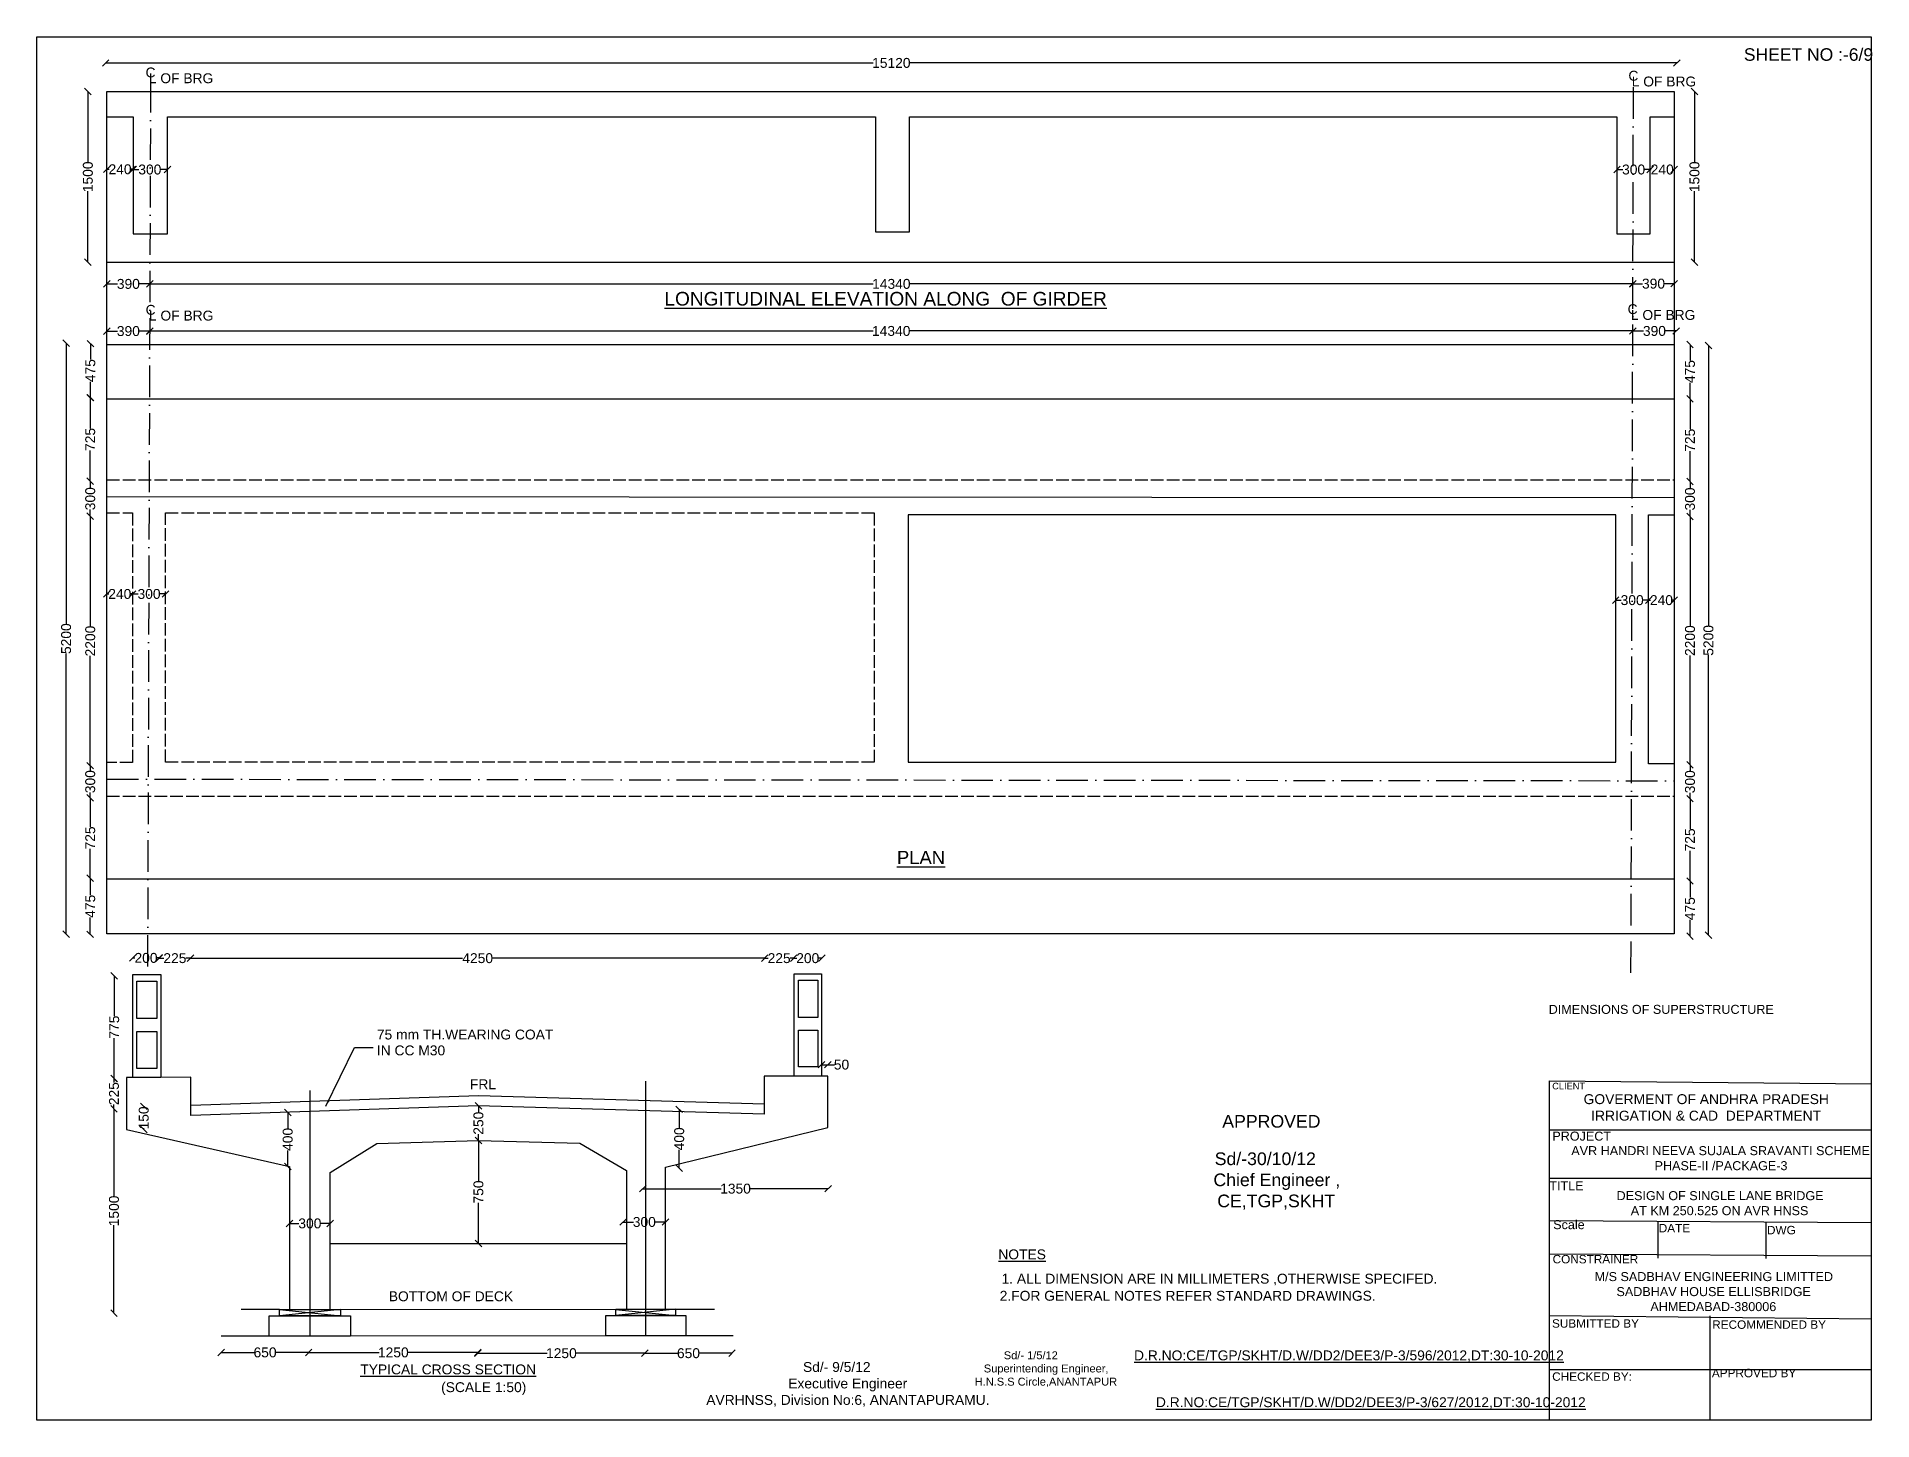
# Model space of a CAD drawing. Header units: millimetres. Extents: x 5124 to 10794325, y 2311 to 28379999.
# Drawn here: x 10780400 to 10794325, y 28369499 to 28379999 of the extents above; entities outside this region: 1.
import ezdxf

# ---------------------------------------------------------------- set-up
doc = ezdxf.new("R2010")
doc.units = ezdxf.units.MM
doc.header["$MEASUREMENT"] = 0
doc.linetypes.add('ACAD_ISO02W100', pattern=[15, 12, -3])
doc.linetypes.add('ACAD_ISO10W100', pattern=[18, 12, -3, 0, -3])
for name, color, linetype in [('DIMENSION', 7, 'Continuous'), ('DRAWING', 50, 'Continuous'), ('TEXT', 1, 'Continuous'), ('text1', 7, 'Continuous')]:
    doc.layers.add(name, color=color, linetype=linetype)
doc.styles.get("Standard").update_dxf_attribs({"font": 'arial.ttf', "height": 75})
doc.dimstyles.get("Standard").update_dxf_attribs({"dimtxt": 100, "dimasz": 50, "dimexe": 0.18, "dimexo": 0.0625, "dimgap": 0.09, "dimtad": 0, "dimdec": 0, "dimzin": 0, "dimdsep": 46, "dimtxsty": 'Standard', "dimblk": 'OBLIQUE', "dimcen": 0.09, "dimse1": 1, "dimse2": 1, "dimadec": 0, "dimazin": 0, "dimtfac": 1, "dimtdec": 0, "dimtofl": 0, "dimtmove": 0, "dimatfit": 3, "dimfxl": 1, "dimtolj": 1, "dimtzin": 0, "dimarcsym": 0})

msp = doc.modelspace()

# ---------------------------------------------------------------- texts
at = {"layer": 'TEXT', "color": 0}
for s, height, p in [('SHEET NO :-6/9', 95, (10793350.2, 28379816.6)), ('C', 75, (10781225.4, 28379690.3)), ('L OF BRG', 75, (10781250.4, 28379646.5)), ('C', 75, (10792474.7, 28379665.6)), ('L OF BRG', 75, (10792499.7, 28379621.8)), ('%%ULONGITUDINAL ELEVATION ALONG  OF GIRDER', 103.692, (10785161.7, 28377958.9)), ('C', 75, (10781226, 28377889)), ('L OF BRG', 75, (10781251.1, 28377845.2)), ('C', 75, (10792468.5, 28377894.2)), ('L OF BRG', 75, (10792493.6, 28377850.4)), ('%%UPLAN', 100, (10786925.6, 28373720.6)), ('DIMENSIONS OF SUPERSTRUCTURE ', 68.339, (10791869.8, 28372583.6)), ('75 mm TH.WEARING COAT', 75, (10782980.3, 28372389.3)), ('IN CC M30', 75, (10782980.3, 28372268.8)), ('FRL', 75, (10783686.3, 28372012)), ('CLIENT ', 50.15, (10791896.5, 28372010.6)), ('APPROVED', 96, (10789393.5, 28371720.1)), ('PROJECT', 68.34, (10791897.5, 28371621.7)), ('TITLE  ', 68.34, (10791874.8, 28371245.2)), ('Scale ', 68.34, (10791904, 28370949.8)), (' DATE', 63.9, (10792679.9, 28370925.6)), (' DWG ', 63.9, (10793501.1, 28370910.6)), ('%%UNOTES', 75, (10787694.8, 28370721)), (' CONSTRAINER', 63.9, (10791874.8, 28370690.1)), ('1. ALL DIMENSION ARE IN MILLIMETERS ,OTHERWISE SPECIFED.', 75, (10787718.9, 28370536.5)), ('BOTTOM OF DECK ', 75, (10783070.7, 28370402.8)), ('2.FOR GENERAL NOTES REFER STANDARD DRAWINGS.', 75, (10787705.2, 28370406.6)), ('SUBMITTED BY', 63.9, (10791894.9, 28370202.1)), ('RECOMMENDED BY ', 63.9, (10793110.6, 28370193.5)), ('%%UTYPICAL CROSS SECTION', 75, (10782854.7, 28369848)), ('CHECKED BY:', 63.9, (10791896.3, 28369799.1)), ('APPROVED BY ', 63.9, (10793107.8, 28369825.8)), ('(SCALE 1:50)', 75, (10783467.7, 28369713.1)), ('D.L.R.B @ KM 134.402-1', 230, (308082.8, 114156.4))]:
    msp.add_text(s, height=height, dxfattribs=at).set_placement(p)
at = {"layer": 'TEXT', "color": 0, "attachment_point": 1}
for s, insert, char_height, width in [('\\pi105.49;GOVERMENT OF ANDHRA PRADESH \\P\\pi162.79;IRRIGATION & CAD  DEPARTMENT ', (10792029.3, 28371974), 75.173, 2058.264), ('^I  Sd/-30/10/12 \\P\\pi448.99;Chief Engineer ,                          \\P\\pi478.13;CE,TGP,SKHT', (10788877.5, 28371532.1), 96, 1841.091), ('\\pi15.896;AVR HANDRI NEEVA SUJALA SRAVANTI SCHEME  \\P\\pi647.8;PHASE-II /PACKAGE-3', (10792025.5, 28371579.7), 68.339, 2291.93), ('\\pi19.509;DESIGN OF SINGLE LANE BRIDGE  \\P\\pi127.08;AT KM 250.525 ON AVR HNSS', (10792365.3, 28371238.2), 68.339, 1596.836), ('\\pi6.0834;M/S SADBHAV ENGINEERING LIMITTED \\P\\pi171.69;SADBHAV HOUSE ELLISBRIDGE  \\P\\pi429.08;AHMEDABAD-380006', (10792212.2, 28370624), 68.339, 1808.893), ('^I  Sd/- 1/5/12 \\P\\pi135;Superintending Engineer, \\P\\pi66.039;H.N.S.S Circle,ANANTAPUR', (10787449.5, 28370022.5), 60, 1204.793), ('^I^I^I\\P^I^I     Sd/- 9/5/12 \\P\\pi633.61;Executive Engineer  \\P\\pi11.948;AVRHNSS, Division No:6, ANANTAPURAMU.', (10785467.4, 28370066.3), 75, 2163.136)]:
    msp.add_mtext(s, dxfattribs=dict(at, insert=insert, char_height=char_height, width=width))
at = {"layer": 'text1', "color": 0}
for s, p in [('%%UD.R.NO:CE/TGP/SKHT/D.W/DD2/DEE3/P-3/596/2012,DT:30-10-2012', (10788724.2, 28369954.5)), ('%%UD.R.NO:CE/TGP/SKHT/D.W/DD2/DEE3/P-3/627/2012,DT:30-10-2012', (10788890.1, 28369599))]:
    msp.add_text(s, height=75, dxfattribs=at).set_placement(p)

# ---------------------------------------------------------------- blocks, each defined once
blk = doc.blocks.new('_Oblique')
at = {"color": 0, "linetype": 'ByBlock', "lineweight": -2}
blk.add_line((-0.5, -0.5), (0.5, 0.5), dxfattribs=at)
blk = doc.blocks.new('*D4')
at = {"layer": 'Defpoints', "color": 0, "transparency": 16777216}
for p in [(10780923, 28379788), (10792842, 28379800), (10792842, 28379774)]:
    blk.add_point(p, dxfattribs=at)
at = {"layer": 'DIMENSION', "color": 0, "lineweight": -2, "transparency": 16777216}
for p, q in [((10780923, 28379800), (10786745, 28379800)), ((10792842, 28379800), (10787020, 28379800))]:
    blk.add_line(p, q, dxfattribs=at)
at = {"layer": 'DIMENSION', "color": 0, "lineweight": -2, "transparency": 16777216, "xscale": 50, "yscale": 50, "zscale": 50, "rotation": 180}
blk.add_blockref('_Oblique', (10780923, 28379800), dxfattribs=at)
at = {"layer": 'DIMENSION', "color": 0, "lineweight": -2, "transparency": 16777216, "xscale": 50, "yscale": 50, "zscale": 50}
blk.add_blockref('_Oblique', (10792842, 28379800), dxfattribs=at)
at = {"layer": 'DIMENSION', "color": 0, "transparency": 16777216, "insert": (10786883, 28379800), "char_height": 75, "attachment_point": 5}
blk.add_mtext('\\A1;15120', dxfattribs=at)
blk = doc.blocks.new('*D5')
at = {"layer": 'Defpoints', "color": 0, "transparency": 16777216}
for p in [(10792822, 28379583), (10792976, 28379583), (10792822, 28378288)]:
    blk.add_point(p, dxfattribs=at)
at = {"layer": 'DIMENSION', "color": 0, "lineweight": -2, "transparency": 16777216}
for p, q in [((10792976, 28379583), (10792976, 28379044)), ((10792976, 28378288), (10792976, 28378827))]:
    blk.add_line(p, q, dxfattribs=at)
at = {"layer": 'DIMENSION', "color": 0, "lineweight": -2, "transparency": 16777216, "xscale": 50, "yscale": 50, "zscale": 50}
for p, rotation in [((10792976, 28379583), 90), ((10792976, 28378288), 270)]:
    blk.add_blockref('_Oblique', p, dxfattribs=dict(at, rotation=rotation))
at = {"layer": 'DIMENSION', "color": 0, "transparency": 16777216, "insert": (10792976, 28378936), "char_height": 75, "attachment_point": 5, "rotation": 90}
blk.add_mtext('\\A1;1500', dxfattribs=at)
blk = doc.blocks.new('*D6')
at = {"layer": 'Defpoints', "color": 0, "transparency": 16777216}
for p in [(10792509, 28378125), (10792509, 28378125), (10792822, 28378124)]:
    blk.add_point(p, dxfattribs=at)
at = {"layer": 'DIMENSION', "color": 0, "lineweight": -2, "transparency": 16777216}
for p, q in [((10792509, 28378125), (10792582, 28378125)), ((10792822, 28378125), (10792748, 28378125))]:
    blk.add_line(p, q, dxfattribs=at)
at = {"layer": 'DIMENSION', "color": 0, "lineweight": -2, "transparency": 16777216, "xscale": 50, "yscale": 50, "zscale": 50, "rotation": 180}
blk.add_blockref('_Oblique', (10792509, 28378125), dxfattribs=at)
at = {"layer": 'DIMENSION', "color": 0, "lineweight": -2, "transparency": 16777216, "xscale": 50, "yscale": 50, "zscale": 50}
blk.add_blockref('_Oblique', (10792822, 28378125), dxfattribs=at)
at = {"layer": 'DIMENSION', "color": 0, "transparency": 16777216, "insert": (10792665, 28378125), "char_height": 75, "attachment_point": 5}
blk.add_mtext('\\A1;390', dxfattribs=at)
blk = doc.blocks.new('*D7')
at = {"layer": 'Defpoints', "color": 0, "transparency": 16777216}
for p in [(10792388, 28378991), (10792388, 28378991), (10792639, 28378991)]:
    blk.add_point(p, dxfattribs=at)
at = {"layer": 'DIMENSION', "color": 0, "lineweight": -2, "transparency": 16777216}
for p, q in [((10792388, 28378991), (10792431, 28378991)), ((10792639, 28378991), (10792596, 28378991))]:
    blk.add_line(p, q, dxfattribs=at)
at = {"layer": 'DIMENSION', "color": 0, "lineweight": -2, "transparency": 16777216, "xscale": 50, "yscale": 50, "zscale": 50, "rotation": 180}
blk.add_blockref('_Oblique', (10792388, 28378991), dxfattribs=at)
at = {"layer": 'DIMENSION', "color": 0, "lineweight": -2, "transparency": 16777216, "xscale": 50, "yscale": 50, "zscale": 50}
blk.add_blockref('_Oblique', (10792639, 28378991), dxfattribs=at)
at = {"layer": 'DIMENSION', "color": 0, "transparency": 16777216, "insert": (10792514, 28378991), "char_height": 75, "attachment_point": 5}
blk.add_mtext('\\A1;300', dxfattribs=at)
blk = doc.blocks.new('*D8')
at = {"layer": 'Defpoints', "color": 0, "transparency": 16777216}
for p in [(10792639, 28378991), (10792822, 28378991), (10792822, 28378991)]:
    blk.add_point(p, dxfattribs=at)
at = {"layer": 'DIMENSION', "color": 0, "lineweight": -2, "transparency": 16777216}
for p, q in [((10792639, 28378991), (10792647, 28378991)), ((10792822, 28378991), (10792814, 28378991))]:
    blk.add_line(p, q, dxfattribs=at)
at = {"layer": 'DIMENSION', "color": 0, "lineweight": -2, "transparency": 16777216, "xscale": 50, "yscale": 50, "zscale": 50, "rotation": 180}
blk.add_blockref('_Oblique', (10792639, 28378991), dxfattribs=at)
at = {"layer": 'DIMENSION', "color": 0, "lineweight": -2, "transparency": 16777216, "xscale": 50, "yscale": 50, "zscale": 50}
blk.add_blockref('_Oblique', (10792822, 28378991), dxfattribs=at)
at = {"layer": 'DIMENSION', "color": 0, "transparency": 16777216, "insert": (10792731, 28378991), "char_height": 75, "attachment_point": 5}
blk.add_mtext('\\A1;240', dxfattribs=at)
blk = doc.blocks.new('*D9')
at = {"layer": 'Defpoints', "color": 0, "transparency": 16777216}
for p in [(10780932, 28378991), (10781132, 28378993), (10781132, 28378991)]:
    blk.add_point(p, dxfattribs=at)
at = {"layer": 'DIMENSION', "color": 0, "lineweight": -2, "transparency": 16777216}
for p, q in [((10780932, 28378993), (10780949, 28378993)), ((10781132, 28378993), (10781116, 28378993))]:
    blk.add_line(p, q, dxfattribs=at)
at = {"layer": 'DIMENSION', "color": 0, "lineweight": -2, "transparency": 16777216, "xscale": 50, "yscale": 50, "zscale": 50, "rotation": 180}
blk.add_blockref('_Oblique', (10780932, 28378993), dxfattribs=at)
at = {"layer": 'DIMENSION', "color": 0, "lineweight": -2, "transparency": 16777216, "xscale": 50, "yscale": 50, "zscale": 50}
blk.add_blockref('_Oblique', (10781132, 28378993), dxfattribs=at)
at = {"layer": 'DIMENSION', "color": 0, "transparency": 16777216, "insert": (10781032, 28378993), "char_height": 75, "attachment_point": 5}
blk.add_mtext('\\A1;240', dxfattribs=at)
blk = doc.blocks.new('*D10')
at = {"layer": 'Defpoints', "color": 0, "transparency": 16777216}
for p in [(10781124, 28378993), (10781391, 28378993), (10781391, 28378991)]:
    blk.add_point(p, dxfattribs=at)
at = {"layer": 'DIMENSION', "color": 0, "lineweight": -2, "transparency": 16777216}
for p, q in [((10781124, 28378991), (10781175, 28378991)), ((10781391, 28378991), (10781340, 28378991))]:
    blk.add_line(p, q, dxfattribs=at)
at = {"layer": 'DIMENSION', "color": 0, "lineweight": -2, "transparency": 16777216, "xscale": 50, "yscale": 50, "zscale": 50, "rotation": 180}
blk.add_blockref('_Oblique', (10781124, 28378991), dxfattribs=at)
at = {"layer": 'DIMENSION', "color": 0, "lineweight": -2, "transparency": 16777216, "xscale": 50, "yscale": 50, "zscale": 50}
blk.add_blockref('_Oblique', (10781391, 28378991), dxfattribs=at)
at = {"layer": 'DIMENSION', "color": 0, "transparency": 16777216, "insert": (10781258, 28378991), "char_height": 75, "attachment_point": 5}
blk.add_mtext('\\A1;300', dxfattribs=at)
blk = doc.blocks.new('*D11')
at = {"layer": 'Defpoints', "color": 0, "transparency": 16777216}
for p in [(10780932, 28379583), (10780788, 28378288), (10780932, 28378288)]:
    blk.add_point(p, dxfattribs=at)
at = {"layer": 'DIMENSION', "color": 0, "lineweight": -2, "transparency": 16777216}
for p, q in [((10780788, 28379583), (10780788, 28379044)), ((10780788, 28378288), (10780788, 28378827))]:
    blk.add_line(p, q, dxfattribs=at)
at = {"layer": 'DIMENSION', "color": 0, "lineweight": -2, "transparency": 16777216, "xscale": 50, "yscale": 50, "zscale": 50}
for p, rotation in [((10780788, 28379583), 90), ((10780788, 28378288), 270)]:
    blk.add_blockref('_Oblique', p, dxfattribs=dict(at, rotation=rotation))
at = {"layer": 'DIMENSION', "color": 0, "transparency": 16777216, "insert": (10780788, 28378936), "char_height": 75, "attachment_point": 5, "rotation": 90}
blk.add_mtext('\\A1;1500', dxfattribs=at)
blk = doc.blocks.new('*D12')
at = {"layer": 'Defpoints', "color": 0, "transparency": 16777216}
for p in [(10780932, 28378132), (10781258, 28378131), (10781258, 28378123)]:
    blk.add_point(p, dxfattribs=at)
at = {"layer": 'DIMENSION', "color": 0, "lineweight": -2, "transparency": 16777216}
for p, q in [((10780932, 28378123), (10781012, 28378123)), ((10781258, 28378123), (10781178, 28378123))]:
    blk.add_line(p, q, dxfattribs=at)
at = {"layer": 'DIMENSION', "color": 0, "lineweight": -2, "transparency": 16777216, "xscale": 50, "yscale": 50, "zscale": 50, "rotation": 180}
blk.add_blockref('_Oblique', (10780932, 28378123), dxfattribs=at)
at = {"layer": 'DIMENSION', "color": 0, "lineweight": -2, "transparency": 16777216, "xscale": 50, "yscale": 50, "zscale": 50}
blk.add_blockref('_Oblique', (10781258, 28378123), dxfattribs=at)
at = {"layer": 'DIMENSION', "color": 0, "transparency": 16777216, "insert": (10781095, 28378123), "char_height": 75, "attachment_point": 5}
blk.add_mtext('\\A1;390', dxfattribs=at)
blk = doc.blocks.new('*D13')
at = {"layer": 'Defpoints', "color": 0, "transparency": 16777216}
for p in [(10781258, 28378123), (10792509, 28378125), (10792509, 28378123)]:
    blk.add_point(p, dxfattribs=at)
at = {"layer": 'DIMENSION', "color": 0, "lineweight": -2, "transparency": 16777216}
for p, q in [((10781258, 28378123), (10786746, 28378123)), ((10792509, 28378123), (10787021, 28378123))]:
    blk.add_line(p, q, dxfattribs=at)
at = {"layer": 'DIMENSION', "color": 0, "lineweight": -2, "transparency": 16777216, "xscale": 50, "yscale": 50, "zscale": 50, "rotation": 180}
blk.add_blockref('_Oblique', (10781258, 28378123), dxfattribs=at)
at = {"layer": 'DIMENSION', "color": 0, "lineweight": -2, "transparency": 16777216, "xscale": 50, "yscale": 50, "zscale": 50}
blk.add_blockref('_Oblique', (10792509, 28378123), dxfattribs=at)
at = {"layer": 'DIMENSION', "color": 0, "transparency": 16777216, "insert": (10786883, 28378123), "char_height": 75, "attachment_point": 5}
blk.add_mtext('\\A1;14340', dxfattribs=at)
blk = doc.blocks.new('*D14')
at = {"layer": 'Defpoints', "color": 0, "transparency": 16777216}
for p in [(10780932, 28377767), (10781257, 28377766), (10781257, 28377765)]:
    blk.add_point(p, dxfattribs=at)
at = {"layer": 'DIMENSION', "color": 0, "lineweight": -2, "transparency": 16777216}
for p, q in [((10780932, 28377765), (10781012, 28377765)), ((10781257, 28377765), (10781177, 28377765))]:
    blk.add_line(p, q, dxfattribs=at)
at = {"layer": 'DIMENSION', "color": 0, "lineweight": -2, "transparency": 16777216, "xscale": 50, "yscale": 50, "zscale": 50, "rotation": 180}
blk.add_blockref('_Oblique', (10780932, 28377765), dxfattribs=at)
at = {"layer": 'DIMENSION', "color": 0, "lineweight": -2, "transparency": 16777216, "xscale": 50, "yscale": 50, "zscale": 50}
blk.add_blockref('_Oblique', (10781257, 28377765), dxfattribs=at)
at = {"layer": 'DIMENSION', "color": 0, "transparency": 16777216, "insert": (10781095, 28377765), "char_height": 75, "attachment_point": 5}
blk.add_mtext('\\A1;390', dxfattribs=at)
blk = doc.blocks.new('*D15')
at = {"layer": 'Defpoints', "color": 0, "transparency": 16777216}
for p in [(10781257, 28377765), (10792508, 28377766), (10792508, 28377756)]:
    blk.add_point(p, dxfattribs=at)
at = {"layer": 'DIMENSION', "color": 0, "lineweight": -2, "transparency": 16777216}
for p, q in [((10781257, 28377766), (10786745, 28377766)), ((10792508, 28377766), (10787020, 28377766))]:
    blk.add_line(p, q, dxfattribs=at)
at = {"layer": 'DIMENSION', "color": 0, "lineweight": -2, "transparency": 16777216, "xscale": 50, "yscale": 50, "zscale": 50, "rotation": 180}
blk.add_blockref('_Oblique', (10781257, 28377766), dxfattribs=at)
at = {"layer": 'DIMENSION', "color": 0, "lineweight": -2, "transparency": 16777216, "xscale": 50, "yscale": 50, "zscale": 50}
blk.add_blockref('_Oblique', (10792508, 28377766), dxfattribs=at)
at = {"layer": 'DIMENSION', "color": 0, "transparency": 16777216, "insert": (10786882, 28377766), "char_height": 75, "attachment_point": 5}
blk.add_mtext('\\A1;14340', dxfattribs=at)
blk = doc.blocks.new('*D16')
at = {"layer": 'Defpoints', "color": 0, "transparency": 16777216}
for p in [(10792508, 28377766), (10792836, 28377766), (10792836, 28377766)]:
    blk.add_point(p, dxfattribs=at)
at = {"layer": 'DIMENSION', "color": 0, "lineweight": -2, "transparency": 16777216}
for p, q in [((10792508, 28377766), (10792589, 28377766)), ((10792836, 28377766), (10792755, 28377766))]:
    blk.add_line(p, q, dxfattribs=at)
at = {"layer": 'DIMENSION', "color": 0, "lineweight": -2, "transparency": 16777216, "xscale": 50, "yscale": 50, "zscale": 50, "rotation": 180}
blk.add_blockref('_Oblique', (10792508, 28377766), dxfattribs=at)
at = {"layer": 'DIMENSION', "color": 0, "lineweight": -2, "transparency": 16777216, "xscale": 50, "yscale": 50, "zscale": 50}
blk.add_blockref('_Oblique', (10792836, 28377766), dxfattribs=at)
at = {"layer": 'DIMENSION', "color": 0, "transparency": 16777216, "insert": (10792672, 28377766), "char_height": 75, "attachment_point": 5}
blk.add_mtext('\\A1;390', dxfattribs=at)
blk = doc.blocks.new('*D17')
at = {"layer": 'Defpoints', "color": 0, "transparency": 16777216}
for p in [(10792822, 28377664), (10792822, 28377251), (10792942, 28377251)]:
    blk.add_point(p, dxfattribs=at)
at = {"layer": 'DIMENSION', "color": 0, "lineweight": -2, "transparency": 16777216}
for p, q in [((10792942, 28377664), (10792942, 28377543)), ((10792942, 28377251), (10792942, 28377373))]:
    blk.add_line(p, q, dxfattribs=at)
at = {"layer": 'DIMENSION', "color": 0, "lineweight": -2, "transparency": 16777216, "xscale": 50, "yscale": 50, "zscale": 50}
for p, rotation in [((10792942, 28377664), 90), ((10792942, 28377251), 270)]:
    blk.add_blockref('_Oblique', p, dxfattribs=dict(at, rotation=rotation))
at = {"layer": 'DIMENSION', "color": 0, "transparency": 16777216, "insert": (10792942, 28377458), "char_height": 75, "attachment_point": 5, "rotation": 90}
blk.add_mtext('\\A1;475', dxfattribs=at)
blk = doc.blocks.new('*D18')
at = {"layer": 'Defpoints', "color": 0, "transparency": 16777216}
for p in [(10792942, 28377251), (10792942, 28376623), (10792942, 28376623)]:
    blk.add_point(p, dxfattribs=at)
at = {"layer": 'DIMENSION', "color": 0, "lineweight": -2, "transparency": 16777216}
for p, q in [((10792942, 28377251), (10792942, 28377020)), ((10792942, 28376623), (10792942, 28376854))]:
    blk.add_line(p, q, dxfattribs=at)
at = {"layer": 'DIMENSION', "color": 0, "lineweight": -2, "transparency": 16777216, "xscale": 50, "yscale": 50, "zscale": 50}
for p, rotation in [((10792942, 28377251), 90), ((10792942, 28376623), 270)]:
    blk.add_blockref('_Oblique', p, dxfattribs=dict(at, rotation=rotation))
at = {"layer": 'DIMENSION', "color": 0, "transparency": 16777216, "insert": (10792942, 28376937), "char_height": 75, "attachment_point": 5, "rotation": 90}
blk.add_mtext('\\A1;725', dxfattribs=at)
blk = doc.blocks.new('*D19')
at = {"layer": 'Defpoints', "color": 0, "transparency": 16777216}
for p in [(10792942, 28376623), (10792942, 28376359), (10792942, 28376359)]:
    blk.add_point(p, dxfattribs=at)
at = {"layer": 'DIMENSION', "color": 0, "lineweight": -2, "transparency": 16777216}
for p, q in [((10792942, 28376623), (10792942, 28376574)), ((10792942, 28376359), (10792942, 28376408))]:
    blk.add_line(p, q, dxfattribs=at)
at = {"layer": 'DIMENSION', "color": 0, "lineweight": -2, "transparency": 16777216, "xscale": 50, "yscale": 50, "zscale": 50}
for p, rotation in [((10792942, 28376623), 90), ((10792942, 28376359), 270)]:
    blk.add_blockref('_Oblique', p, dxfattribs=dict(at, rotation=rotation))
at = {"layer": 'DIMENSION', "color": 0, "transparency": 16777216, "insert": (10792942, 28376491), "char_height": 75, "attachment_point": 5, "rotation": 90}
blk.add_mtext('\\A1;300', dxfattribs=at)
blk = doc.blocks.new('*D20')
at = {"layer": 'Defpoints', "color": 0, "transparency": 16777216}
for p in [(10792942, 28376359), (10792942, 28374473), (10792942, 28374473)]:
    blk.add_point(p, dxfattribs=at)
at = {"layer": 'DIMENSION', "color": 0, "lineweight": -2, "transparency": 16777216}
for p, q in [((10792942, 28376359), (10792942, 28375529)), ((10792942, 28374473), (10792942, 28375304))]:
    blk.add_line(p, q, dxfattribs=at)
at = {"layer": 'DIMENSION', "color": 0, "lineweight": -2, "transparency": 16777216, "xscale": 50, "yscale": 50, "zscale": 50}
for p, rotation in [((10792942, 28376359), 90), ((10792942, 28374473), 270)]:
    blk.add_blockref('_Oblique', p, dxfattribs=dict(at, rotation=rotation))
at = {"layer": 'DIMENSION', "color": 0, "transparency": 16777216, "insert": (10792942, 28375416), "char_height": 75, "attachment_point": 5, "rotation": 90}
blk.add_mtext('\\A1;2200', dxfattribs=at)
blk = doc.blocks.new('*D21')
at = {"layer": 'Defpoints', "color": 0, "transparency": 16777216}
for p in [(10792942, 28374473), (10792942, 28374217), (10792942, 28374217)]:
    blk.add_point(p, dxfattribs=at)
at = {"layer": 'DIMENSION', "color": 0, "lineweight": -2, "transparency": 16777216}
for p, q in [((10792942, 28374473), (10792942, 28374428)), ((10792942, 28374217), (10792942, 28374262))]:
    blk.add_line(p, q, dxfattribs=at)
at = {"layer": 'DIMENSION', "color": 0, "lineweight": -2, "transparency": 16777216, "xscale": 50, "yscale": 50, "zscale": 50}
for p, rotation in [((10792942, 28374473), 90), ((10792942, 28374217), 270)]:
    blk.add_blockref('_Oblique', p, dxfattribs=dict(at, rotation=rotation))
at = {"layer": 'DIMENSION', "color": 0, "transparency": 16777216, "insert": (10792942, 28374345), "char_height": 75, "attachment_point": 5, "rotation": 90}
blk.add_mtext('\\A1;300', dxfattribs=at)
blk = doc.blocks.new('*D22')
at = {"layer": 'Defpoints', "color": 0, "transparency": 16777216}
for p in [(10792942, 28374217), (10792942, 28373592), (10792942, 28373592)]:
    blk.add_point(p, dxfattribs=at)
at = {"layer": 'DIMENSION', "color": 0, "lineweight": -2, "transparency": 16777216}
for p, q in [((10792942, 28374217), (10792942, 28373987)), ((10792942, 28373592), (10792942, 28373822))]:
    blk.add_line(p, q, dxfattribs=at)
at = {"layer": 'DIMENSION', "color": 0, "lineweight": -2, "transparency": 16777216, "xscale": 50, "yscale": 50, "zscale": 50}
for p, rotation in [((10792942, 28374217), 90), ((10792942, 28373592), 270)]:
    blk.add_blockref('_Oblique', p, dxfattribs=dict(at, rotation=rotation))
at = {"layer": 'DIMENSION', "color": 0, "transparency": 16777216, "insert": (10792942, 28373904), "char_height": 75, "attachment_point": 5, "rotation": 90}
blk.add_mtext('\\A1;725', dxfattribs=at)
blk = doc.blocks.new('*D23')
at = {"layer": 'Defpoints', "color": 0, "transparency": 16777216}
for p in [(10792942, 28373592), (10792942, 28373173), (10792942, 28373173)]:
    blk.add_point(p, dxfattribs=at)
at = {"layer": 'DIMENSION', "color": 0, "lineweight": -2, "transparency": 16777216}
for p, q in [((10792942, 28373592), (10792942, 28373467)), ((10792942, 28373173), (10792942, 28373298))]:
    blk.add_line(p, q, dxfattribs=at)
at = {"layer": 'DIMENSION', "color": 0, "lineweight": -2, "transparency": 16777216, "xscale": 50, "yscale": 50, "zscale": 50}
for p, rotation in [((10792942, 28373592), 90), ((10792942, 28373173), 270)]:
    blk.add_blockref('_Oblique', p, dxfattribs=dict(at, rotation=rotation))
at = {"layer": 'DIMENSION', "color": 0, "transparency": 16777216, "insert": (10792942, 28373382), "char_height": 75, "attachment_point": 5, "rotation": 90}
blk.add_mtext('\\A1;475', dxfattribs=at)
blk = doc.blocks.new('*D24')
at = {"layer": 'Defpoints', "color": 0, "transparency": 16777216}
for p in [(10793067, 28377656), (10793082, 28377656), (10793067, 28373181)]:
    blk.add_point(p, dxfattribs=at)
at = {"layer": 'DIMENSION', "color": 0, "lineweight": -2, "transparency": 16777216}
for p, q in [((10793082, 28377656), (10793082, 28375530)), ((10793082, 28373181), (10793082, 28375306))]:
    blk.add_line(p, q, dxfattribs=at)
at = {"layer": 'DIMENSION', "color": 0, "lineweight": -2, "transparency": 16777216, "xscale": 50, "yscale": 50, "zscale": 50}
for p, rotation in [((10793082, 28377656), 90), ((10793082, 28373181), 270)]:
    blk.add_blockref('_Oblique', p, dxfattribs=dict(at, rotation=rotation))
at = {"layer": 'DIMENSION', "color": 0, "transparency": 16777216, "insert": (10793082, 28375418), "char_height": 75, "attachment_point": 5, "rotation": 90}
blk.add_mtext('\\A1;5200', dxfattribs=at)
blk = doc.blocks.new('*D25')
at = {"layer": 'Defpoints', "color": 0, "transparency": 16777216}
for p in [(10780806, 28377670), (10780806, 28377260), (10780807, 28377260)]:
    blk.add_point(p, dxfattribs=at)
at = {"layer": 'DIMENSION', "color": 0, "lineweight": -2, "transparency": 16777216}
for p, q in [((10780807, 28377670), (10780807, 28377550)), ((10780807, 28377260), (10780807, 28377380))]:
    blk.add_line(p, q, dxfattribs=at)
at = {"layer": 'DIMENSION', "color": 0, "lineweight": -2, "transparency": 16777216, "xscale": 50, "yscale": 50, "zscale": 50}
for p, rotation in [((10780807, 28377670), 90), ((10780807, 28377260), 270)]:
    blk.add_blockref('_Oblique', p, dxfattribs=dict(at, rotation=rotation))
at = {"layer": 'DIMENSION', "color": 0, "transparency": 16777216, "insert": (10780807, 28377465), "char_height": 75, "attachment_point": 5, "rotation": 90}
blk.add_mtext('\\A1;475', dxfattribs=at)
blk = doc.blocks.new('*D26')
at = {"layer": 'Defpoints', "color": 0, "transparency": 16777216}
for p in [(10780807, 28377260), (10780806, 28376626), (10780807, 28376626)]:
    blk.add_point(p, dxfattribs=at)
at = {"layer": 'DIMENSION', "color": 0, "lineweight": -2, "transparency": 16777216}
for p, q in [((10780806, 28377260), (10780806, 28377026)), ((10780806, 28376626), (10780806, 28376860))]:
    blk.add_line(p, q, dxfattribs=at)
at = {"layer": 'DIMENSION', "color": 0, "lineweight": -2, "transparency": 16777216, "xscale": 50, "yscale": 50, "zscale": 50}
for p, rotation in [((10780806, 28377260), 90), ((10780806, 28376626), 270)]:
    blk.add_blockref('_Oblique', p, dxfattribs=dict(at, rotation=rotation))
at = {"layer": 'DIMENSION', "color": 0, "transparency": 16777216, "insert": (10780806, 28376943), "char_height": 75, "attachment_point": 5, "rotation": 90}
blk.add_mtext('\\A1;725', dxfattribs=at)
blk = doc.blocks.new('*D27')
at = {"layer": 'Defpoints', "color": 0, "transparency": 16777216}
for p in [(10780806, 28376626), (10780806, 28376360), (10780806, 28376360)]:
    blk.add_point(p, dxfattribs=at)
at = {"layer": 'DIMENSION', "color": 0, "lineweight": -2, "transparency": 16777216}
for p, q in [((10780806, 28376626), (10780806, 28376576)), ((10780806, 28376360), (10780806, 28376410))]:
    blk.add_line(p, q, dxfattribs=at)
at = {"layer": 'DIMENSION', "color": 0, "lineweight": -2, "transparency": 16777216, "xscale": 50, "yscale": 50, "zscale": 50}
for p, rotation in [((10780806, 28376626), 90), ((10780806, 28376360), 270)]:
    blk.add_blockref('_Oblique', p, dxfattribs=dict(at, rotation=rotation))
at = {"layer": 'DIMENSION', "color": 0, "transparency": 16777216, "insert": (10780806, 28376493), "char_height": 75, "attachment_point": 5, "rotation": 90}
blk.add_mtext('\\A1;300', dxfattribs=at)
blk = doc.blocks.new('*D28')
at = {"layer": 'Defpoints', "color": 0, "transparency": 16777216}
for p in [(10780806, 28376360), (10780806, 28374467), (10780806, 28374467)]:
    blk.add_point(p, dxfattribs=at)
at = {"layer": 'DIMENSION', "color": 0, "lineweight": -2, "transparency": 16777216}
for p, q in [((10780806, 28376360), (10780806, 28375526)), ((10780806, 28374467), (10780806, 28375301))]:
    blk.add_line(p, q, dxfattribs=at)
at = {"layer": 'DIMENSION', "color": 0, "lineweight": -2, "transparency": 16777216, "xscale": 50, "yscale": 50, "zscale": 50}
for p, rotation in [((10780806, 28376360), 90), ((10780806, 28374467), 270)]:
    blk.add_blockref('_Oblique', p, dxfattribs=dict(at, rotation=rotation))
at = {"layer": 'DIMENSION', "color": 0, "transparency": 16777216, "insert": (10780806, 28375413), "char_height": 75, "attachment_point": 5, "rotation": 90}
blk.add_mtext('\\A1;2200', dxfattribs=at)
blk = doc.blocks.new('*D29')
at = {"layer": 'Defpoints', "color": 0, "transparency": 16777216}
for p in [(10780806, 28374467), (10780806, 28374224), (10780806, 28374224)]:
    blk.add_point(p, dxfattribs=at)
at = {"layer": 'DIMENSION', "color": 0, "lineweight": -2, "transparency": 16777216}
for p, q in [((10780806, 28374467), (10780806, 28374428)), ((10780806, 28374224), (10780806, 28374263))]:
    blk.add_line(p, q, dxfattribs=at)
at = {"layer": 'DIMENSION', "color": 0, "lineweight": -2, "transparency": 16777216, "xscale": 50, "yscale": 50, "zscale": 50}
for p, rotation in [((10780806, 28374467), 90), ((10780806, 28374224), 270)]:
    blk.add_blockref('_Oblique', p, dxfattribs=dict(at, rotation=rotation))
at = {"layer": 'DIMENSION', "color": 0, "transparency": 16777216, "insert": (10780806, 28374346), "char_height": 75, "attachment_point": 5, "rotation": 90}
blk.add_mtext('\\A1;300', dxfattribs=at)
blk = doc.blocks.new('*D30')
at = {"layer": 'Defpoints', "color": 0, "transparency": 16777216}
for p in [(10780806, 28374224), (10780806, 28373613), (10780806, 28373613)]:
    blk.add_point(p, dxfattribs=at)
at = {"layer": 'DIMENSION', "color": 0, "lineweight": -2, "transparency": 16777216}
for p, q in [((10780806, 28374224), (10780806, 28374002)), ((10780806, 28373613), (10780806, 28373836))]:
    blk.add_line(p, q, dxfattribs=at)
at = {"layer": 'DIMENSION', "color": 0, "lineweight": -2, "transparency": 16777216, "xscale": 50, "yscale": 50, "zscale": 50}
for p, rotation in [((10780806, 28374224), 90), ((10780806, 28373613), 270)]:
    blk.add_blockref('_Oblique', p, dxfattribs=dict(at, rotation=rotation))
at = {"layer": 'DIMENSION', "color": 0, "transparency": 16777216, "insert": (10780806, 28373919), "char_height": 75, "attachment_point": 5, "rotation": 90}
blk.add_mtext('\\A1;725', dxfattribs=at)
blk = doc.blocks.new('*D31')
at = {"layer": 'Defpoints', "color": 0, "transparency": 16777216}
for p in [(10780806, 28373613), (10780806, 28373187), (10780806, 28373187)]:
    blk.add_point(p, dxfattribs=at)
at = {"layer": 'DIMENSION', "color": 0, "lineweight": -2, "transparency": 16777216}
for p, q in [((10780806, 28373613), (10780806, 28373485)), ((10780806, 28373187), (10780806, 28373316))]:
    blk.add_line(p, q, dxfattribs=at)
at = {"layer": 'DIMENSION', "color": 0, "lineweight": -2, "transparency": 16777216, "xscale": 50, "yscale": 50, "zscale": 50}
for p, rotation in [((10780806, 28373613), 90), ((10780806, 28373187), 270)]:
    blk.add_blockref('_Oblique', p, dxfattribs=dict(at, rotation=rotation))
at = {"layer": 'DIMENSION', "color": 0, "transparency": 16777216, "insert": (10780806, 28373400), "char_height": 75, "attachment_point": 5, "rotation": 90}
blk.add_mtext('\\A1;475', dxfattribs=at)
blk = doc.blocks.new('*D32')
at = {"layer": 'Defpoints', "color": 0, "transparency": 16777216}
for p in [(10780623, 28377673), (10780658, 28377673), (10780658, 28373189)]:
    blk.add_point(p, dxfattribs=at)
at = {"layer": 'DIMENSION', "color": 0, "lineweight": -2, "transparency": 16777216}
for p, q in [((10780623, 28377673), (10780623, 28375543)), ((10780623, 28373189), (10780623, 28375319))]:
    blk.add_line(p, q, dxfattribs=at)
at = {"layer": 'DIMENSION', "color": 0, "lineweight": -2, "transparency": 16777216, "xscale": 50, "yscale": 50, "zscale": 50}
for p, rotation in [((10780623, 28377673), 90), ((10780623, 28373189), 270)]:
    blk.add_blockref('_Oblique', p, dxfattribs=dict(at, rotation=rotation))
at = {"layer": 'DIMENSION', "color": 0, "transparency": 16777216, "insert": (10780623, 28375431), "char_height": 75, "attachment_point": 5, "rotation": 90}
blk.add_mtext('\\A1;5200', dxfattribs=at)
blk = doc.blocks.new('*D33')
at = {"layer": 'Defpoints', "color": 0, "transparency": 16777216}
for p in [(10780932, 28375760), (10781127, 28375770), (10781127, 28375760)]:
    blk.add_point(p, dxfattribs=at)
at = {"layer": 'DIMENSION', "color": 0, "lineweight": -2, "transparency": 16777216}
for p, q in [((10780932, 28375770), (10780946, 28375770)), ((10781127, 28375770), (10781113, 28375770))]:
    blk.add_line(p, q, dxfattribs=at)
at = {"layer": 'DIMENSION', "color": 0, "lineweight": -2, "transparency": 16777216, "xscale": 50, "yscale": 50, "zscale": 50, "rotation": 180}
blk.add_blockref('_Oblique', (10780932, 28375770), dxfattribs=at)
at = {"layer": 'DIMENSION', "color": 0, "lineweight": -2, "transparency": 16777216, "xscale": 50, "yscale": 50, "zscale": 50}
blk.add_blockref('_Oblique', (10781127, 28375770), dxfattribs=at)
at = {"layer": 'DIMENSION', "color": 0, "transparency": 16777216, "insert": (10781030, 28375770), "char_height": 75, "attachment_point": 5}
blk.add_mtext('\\A1;240', dxfattribs=at)
blk = doc.blocks.new('*D34')
at = {"layer": 'Defpoints', "color": 0, "transparency": 16777216}
for p in [(10781127, 28375770), (10781377, 28375770), (10781377, 28375770)]:
    blk.add_point(p, dxfattribs=at)
at = {"layer": 'DIMENSION', "color": 0, "lineweight": -2, "transparency": 16777216}
for p, q in [((10781127, 28375770), (10781169, 28375770)), ((10781377, 28375770), (10781335, 28375770))]:
    blk.add_line(p, q, dxfattribs=at)
at = {"layer": 'DIMENSION', "color": 0, "lineweight": -2, "transparency": 16777216, "xscale": 50, "yscale": 50, "zscale": 50, "rotation": 180}
blk.add_blockref('_Oblique', (10781127, 28375770), dxfattribs=at)
at = {"layer": 'DIMENSION', "color": 0, "lineweight": -2, "transparency": 16777216, "xscale": 50, "yscale": 50, "zscale": 50}
blk.add_blockref('_Oblique', (10781377, 28375770), dxfattribs=at)
at = {"layer": 'DIMENSION', "color": 0, "transparency": 16777216, "insert": (10781252, 28375770), "char_height": 75, "attachment_point": 5}
blk.add_mtext('\\A1;300', dxfattribs=at)
blk = doc.blocks.new('*D35')
at = {"layer": 'Defpoints', "color": 0, "transparency": 16777216}
for p in [(10781128, 28373006), (10781329, 28373008), (10781329, 28373006)]:
    blk.add_point(p, dxfattribs=at)
at = {"layer": 'DIMENSION', "color": 0, "lineweight": -2, "transparency": 16777216}
for p, q in [((10781128, 28373008), (10781145, 28373008)), ((10781329, 28373008), (10781312, 28373008))]:
    blk.add_line(p, q, dxfattribs=at)
at = {"layer": 'DIMENSION', "color": 0, "lineweight": -2, "transparency": 16777216, "xscale": 50, "yscale": 50, "zscale": 50, "rotation": 180}
blk.add_blockref('_Oblique', (10781128, 28373008), dxfattribs=at)
at = {"layer": 'DIMENSION', "color": 0, "lineweight": -2, "transparency": 16777216, "xscale": 50, "yscale": 50, "zscale": 50}
blk.add_blockref('_Oblique', (10781329, 28373008), dxfattribs=at)
at = {"layer": 'DIMENSION', "color": 0, "transparency": 16777216, "insert": (10781229, 28373008), "char_height": 75, "attachment_point": 5}
blk.add_mtext('\\A1;200', dxfattribs=at)
blk = doc.blocks.new('*D36')
at = {"layer": 'Defpoints', "color": 0, "transparency": 16777216}
for p in [(10781329, 28373006), (10781567, 28373006), (10781567, 28373006)]:
    blk.add_point(p, dxfattribs=at)
at = {"layer": 'DIMENSION', "color": 0, "lineweight": -2, "transparency": 16777216}
for p, q in [((10781329, 28373006), (10781364, 28373006)), ((10781567, 28373006), (10781532, 28373006))]:
    blk.add_line(p, q, dxfattribs=at)
at = {"layer": 'DIMENSION', "color": 0, "lineweight": -2, "transparency": 16777216, "xscale": 50, "yscale": 50, "zscale": 50, "rotation": 180}
blk.add_blockref('_Oblique', (10781329, 28373006), dxfattribs=at)
at = {"layer": 'DIMENSION', "color": 0, "lineweight": -2, "transparency": 16777216, "xscale": 50, "yscale": 50, "zscale": 50}
blk.add_blockref('_Oblique', (10781567, 28373006), dxfattribs=at)
at = {"layer": 'DIMENSION', "color": 0, "transparency": 16777216, "insert": (10781448, 28373006), "char_height": 75, "attachment_point": 5}
blk.add_mtext('\\A1;225', dxfattribs=at)
blk = doc.blocks.new('*D37')
at = {"layer": 'Defpoints', "color": 0, "transparency": 16777216}
for p in [(10781567, 28373006), (10785922, 28373006), (10785922, 28373006)]:
    blk.add_point(p, dxfattribs=at)
at = {"layer": 'DIMENSION', "color": 0, "lineweight": -2, "transparency": 16777216}
for p, q in [((10781567, 28373006), (10783631, 28373006)), ((10785922, 28373006), (10783858, 28373006))]:
    blk.add_line(p, q, dxfattribs=at)
at = {"layer": 'DIMENSION', "color": 0, "lineweight": -2, "transparency": 16777216, "xscale": 50, "yscale": 50, "zscale": 50, "rotation": 180}
blk.add_blockref('_Oblique', (10781567, 28373006), dxfattribs=at)
at = {"layer": 'DIMENSION', "color": 0, "lineweight": -2, "transparency": 16777216, "xscale": 50, "yscale": 50, "zscale": 50}
blk.add_blockref('_Oblique', (10785922, 28373006), dxfattribs=at)
at = {"layer": 'DIMENSION', "color": 0, "transparency": 16777216, "insert": (10783745, 28373006), "char_height": 75, "attachment_point": 5}
blk.add_mtext('\\A1;4250', dxfattribs=at)
blk = doc.blocks.new('*D38')
at = {"layer": 'Defpoints', "color": 0, "transparency": 16777216}
for p in [(10785922, 28373006), (10786142, 28373006), (10786142, 28373006)]:
    blk.add_point(p, dxfattribs=at)
at = {"layer": 'DIMENSION', "color": 0, "lineweight": -2, "transparency": 16777216}
for p, q in [((10785922, 28373006), (10785948, 28373006)), ((10786142, 28373006), (10786116, 28373006))]:
    blk.add_line(p, q, dxfattribs=at)
at = {"layer": 'DIMENSION', "color": 0, "lineweight": -2, "transparency": 16777216, "xscale": 50, "yscale": 50, "zscale": 50, "rotation": 180}
blk.add_blockref('_Oblique', (10785922, 28373006), dxfattribs=at)
at = {"layer": 'DIMENSION', "color": 0, "lineweight": -2, "transparency": 16777216, "xscale": 50, "yscale": 50, "zscale": 50}
blk.add_blockref('_Oblique', (10786142, 28373006), dxfattribs=at)
at = {"layer": 'DIMENSION', "color": 0, "transparency": 16777216, "insert": (10786032, 28373006), "char_height": 75, "attachment_point": 5}
blk.add_mtext('\\A1;225', dxfattribs=at)
blk = doc.blocks.new('*D39')
at = {"layer": 'Defpoints', "color": 0, "transparency": 16777216}
for p in [(10786142, 28373006), (10786355, 28373006), (10786355, 28373006)]:
    blk.add_point(p, dxfattribs=at)
at = {"layer": 'DIMENSION', "color": 0, "lineweight": -2, "transparency": 16777216}
for p, q in [((10786142, 28373006), (10786165, 28373006)), ((10786355, 28373006), (10786332, 28373006))]:
    blk.add_line(p, q, dxfattribs=at)
at = {"layer": 'DIMENSION', "color": 0, "lineweight": -2, "transparency": 16777216, "xscale": 50, "yscale": 50, "zscale": 50, "rotation": 180}
blk.add_blockref('_Oblique', (10786142, 28373006), dxfattribs=at)
at = {"layer": 'DIMENSION', "color": 0, "lineweight": -2, "transparency": 16777216, "xscale": 50, "yscale": 50, "zscale": 50}
blk.add_blockref('_Oblique', (10786355, 28373006), dxfattribs=at)
at = {"layer": 'DIMENSION', "color": 0, "transparency": 16777216, "insert": (10786249, 28373006), "char_height": 75, "attachment_point": 5}
blk.add_mtext('\\A1;200', dxfattribs=at)
blk = doc.blocks.new('*D40')
at = {"layer": 'Defpoints', "color": 0, "transparency": 16777216}
for p in [(10780986, 28372873), (10780986, 28372094), (10780988, 28372094)]:
    blk.add_point(p, dxfattribs=at)
at = {"layer": 'DIMENSION', "color": 0, "lineweight": -2, "transparency": 16777216}
for p, q in [((10780988, 28372873), (10780988, 28372566)), ((10780988, 28372094), (10780988, 28372400))]:
    blk.add_line(p, q, dxfattribs=at)
at = {"layer": 'DIMENSION', "color": 0, "lineweight": -2, "transparency": 16777216, "xscale": 50, "yscale": 50, "zscale": 50}
for p, rotation in [((10780988, 28372873), 90), ((10780988, 28372094), 270)]:
    blk.add_blockref('_Oblique', p, dxfattribs=dict(at, rotation=rotation))
at = {"layer": 'DIMENSION', "color": 0, "transparency": 16777216, "insert": (10780988, 28372483), "char_height": 75, "attachment_point": 5, "rotation": 90}
blk.add_mtext('\\A1;775', dxfattribs=at)
blk = doc.blocks.new('*D41')
at = {"layer": 'Defpoints', "color": 0, "transparency": 16777216}
for p in [(10780986, 28372094), (10780986, 28371863), (10780986, 28371863)]:
    blk.add_point(p, dxfattribs=at)
at = {"layer": 'DIMENSION', "color": 0, "lineweight": -2, "transparency": 16777216}
for p, q in [((10780986, 28372094), (10780986, 28372062)), ((10780986, 28371863), (10780986, 28371895))]:
    blk.add_line(p, q, dxfattribs=at)
at = {"layer": 'DIMENSION', "color": 0, "lineweight": -2, "transparency": 16777216, "xscale": 50, "yscale": 50, "zscale": 50}
for p, rotation in [((10780986, 28372094), 90), ((10780986, 28371863), 270)]:
    blk.add_blockref('_Oblique', p, dxfattribs=dict(at, rotation=rotation))
at = {"layer": 'DIMENSION', "color": 0, "transparency": 16777216, "insert": (10780986, 28371978), "char_height": 75, "attachment_point": 5, "rotation": 90}
blk.add_mtext('\\A1;225', dxfattribs=at)
blk = doc.blocks.new('*D42')
at = {"layer": 'Defpoints', "color": 0, "transparency": 16777216}
for p in [(10780986, 28371863), (10780986, 28370313), (10780986, 28370313)]:
    blk.add_point(p, dxfattribs=at)
at = {"layer": 'DIMENSION', "color": 0, "lineweight": -2, "transparency": 16777216}
for p, q in [((10780986, 28371863), (10780986, 28371196)), ((10780986, 28370313), (10780986, 28370979))]:
    blk.add_line(p, q, dxfattribs=at)
at = {"layer": 'DIMENSION', "color": 0, "lineweight": -2, "transparency": 16777216, "xscale": 50, "yscale": 50, "zscale": 50}
for p, rotation in [((10780986, 28371863), 90), ((10780986, 28370313), 270)]:
    blk.add_blockref('_Oblique', p, dxfattribs=dict(at, rotation=rotation))
at = {"layer": 'DIMENSION', "color": 0, "transparency": 16777216, "insert": (10780986, 28371088), "char_height": 75, "attachment_point": 5, "rotation": 90}
blk.add_mtext('\\A1;1500', dxfattribs=at)
blk = doc.blocks.new('*D43')
at = {"layer": 'Defpoints', "color": 0, "transparency": 16777216}
for p in [(10781081, 28371882), (10781212, 28371882), (10781081, 28371706)]:
    blk.add_point(p, dxfattribs=at)
at = {"layer": 'DIMENSION', "color": 0, "lineweight": -2, "transparency": 16777216}
for p, q in [((10781212, 28371882), (10781212, 28371873)), ((10781212, 28371706), (10781212, 28371715))]:
    blk.add_line(p, q, dxfattribs=at)
at = {"layer": 'DIMENSION', "color": 0, "lineweight": -2, "transparency": 16777216, "xscale": 50, "yscale": 50, "zscale": 50}
for p, rotation in [((10781212, 28371882), 90), ((10781212, 28371706), 270)]:
    blk.add_blockref('_Oblique', p, dxfattribs=dict(at, rotation=rotation))
at = {"layer": 'DIMENSION', "color": 0, "transparency": 16777216, "insert": (10781212, 28371794), "char_height": 75, "attachment_point": 5, "rotation": 90}
blk.add_mtext('\\A1;150', dxfattribs=at)
blk = doc.blocks.new('*D44')
at = {"layer": 'Defpoints', "color": 0, "transparency": 16777216}
for p in [(10782304, 28371836), (10782304, 28371836), (10782318, 28371426)]:
    blk.add_point(p, dxfattribs=at)
at = {"layer": 'DIMENSION', "color": 0, "lineweight": -2, "transparency": 16777216}
for p, q in [((10782304, 28371836), (10782304, 28371715)), ((10782304, 28371426), (10782304, 28371547))]:
    blk.add_line(p, q, dxfattribs=at)
at = {"layer": 'DIMENSION', "color": 0, "lineweight": -2, "transparency": 16777216, "xscale": 50, "yscale": 50, "zscale": 50}
for p, rotation in [((10782304, 28371836), 90), ((10782304, 28371426), 270)]:
    blk.add_blockref('_Oblique', p, dxfattribs=dict(at, rotation=rotation))
at = {"layer": 'DIMENSION', "color": 0, "transparency": 16777216, "insert": (10782304, 28371631), "char_height": 75, "attachment_point": 5, "rotation": 90}
blk.add_mtext('\\A1;400', dxfattribs=at)
blk = doc.blocks.new('*D45')
at = {"layer": 'Defpoints', "color": 0, "transparency": 16777216}
for p in [(10782318, 28370993), (10782626, 28370993), (10782626, 28370993)]:
    blk.add_point(p, dxfattribs=at)
at = {"layer": 'DIMENSION', "color": 0, "lineweight": -2, "transparency": 16777216}
for p, q in [((10782318, 28370993), (10782389, 28370993)), ((10782626, 28370993), (10782554, 28370993))]:
    blk.add_line(p, q, dxfattribs=at)
at = {"layer": 'DIMENSION', "color": 0, "lineweight": -2, "transparency": 16777216, "xscale": 50, "yscale": 50, "zscale": 50, "rotation": 180}
blk.add_blockref('_Oblique', (10782318, 28370993), dxfattribs=at)
at = {"layer": 'DIMENSION', "color": 0, "lineweight": -2, "transparency": 16777216, "xscale": 50, "yscale": 50, "zscale": 50}
blk.add_blockref('_Oblique', (10782626, 28370993), dxfattribs=at)
at = {"layer": 'DIMENSION', "color": 0, "transparency": 16777216, "insert": (10782472, 28370993), "char_height": 75, "attachment_point": 5}
blk.add_mtext('\\A1;300', dxfattribs=at)
blk = doc.blocks.new('*D46')
at = {"layer": 'Defpoints', "color": 0, "transparency": 16777216}
for p in [(10783750, 28371886), (10783751, 28371623), (10783751, 28371623)]:
    blk.add_point(p, dxfattribs=at)
at = {"layer": 'DIMENSION', "color": 0, "lineweight": -2, "transparency": 16777216}
for p, q in [((10783751, 28371886), (10783751, 28371838)), ((10783751, 28371623), (10783751, 28371671))]:
    blk.add_line(p, q, dxfattribs=at)
at = {"layer": 'DIMENSION', "color": 0, "lineweight": -2, "transparency": 16777216, "xscale": 50, "yscale": 50, "zscale": 50}
for p, rotation in [((10783751, 28371886), 90), ((10783751, 28371623), 270)]:
    blk.add_blockref('_Oblique', p, dxfattribs=dict(at, rotation=rotation))
at = {"layer": 'DIMENSION', "color": 0, "transparency": 16777216, "insert": (10783751, 28371754), "char_height": 75, "attachment_point": 5, "rotation": 90}
blk.add_mtext('\\A1;250', dxfattribs=at)
blk = doc.blocks.new('*D47')
at = {"layer": 'Defpoints', "color": 0, "transparency": 16777216}
for p in [(10783751, 28371623), (10783751, 28370840), (10783751, 28370840)]:
    blk.add_point(p, dxfattribs=at)
at = {"layer": 'DIMENSION', "color": 0, "lineweight": -2, "transparency": 16777216}
for p, q in [((10783751, 28371623), (10783751, 28371314)), ((10783751, 28370840), (10783751, 28371149))]:
    blk.add_line(p, q, dxfattribs=at)
at = {"layer": 'DIMENSION', "color": 0, "lineweight": -2, "transparency": 16777216, "xscale": 50, "yscale": 50, "zscale": 50}
for p, rotation in [((10783751, 28371623), 90), ((10783751, 28370840), 270)]:
    blk.add_blockref('_Oblique', p, dxfattribs=dict(at, rotation=rotation))
at = {"layer": 'DIMENSION', "color": 0, "transparency": 16777216, "insert": (10783751, 28371232), "char_height": 75, "attachment_point": 5, "rotation": 90}
blk.add_mtext('\\A1;750', dxfattribs=at)
blk = doc.blocks.new('*D48')
at = {"layer": 'Defpoints', "color": 0, "transparency": 16777216}
for p in [(10785274, 28371859), (10785276, 28371859), (10785276, 28371412)]:
    blk.add_point(p, dxfattribs=at)
at = {"layer": 'DIMENSION', "color": 0, "lineweight": -2, "transparency": 16777216}
for p, q in [((10785274, 28371859), (10785274, 28371720)), ((10785274, 28371412), (10785274, 28371551))]:
    blk.add_line(p, q, dxfattribs=at)
at = {"layer": 'DIMENSION', "color": 0, "lineweight": -2, "transparency": 16777216, "xscale": 50, "yscale": 50, "zscale": 50}
for p, rotation in [((10785274, 28371859), 90), ((10785274, 28371412), 270)]:
    blk.add_blockref('_Oblique', p, dxfattribs=dict(at, rotation=rotation))
at = {"layer": 'DIMENSION', "color": 0, "transparency": 16777216, "insert": (10785274, 28371635), "char_height": 75, "attachment_point": 5, "rotation": 90}
blk.add_mtext('\\A1;400', dxfattribs=at)
blk = doc.blocks.new('*D49')
at = {"layer": 'Defpoints', "color": 0, "transparency": 16777216}
for p in [(10786354, 28372198), (10786354, 28372111), (10786401, 28372111)]:
    blk.add_point(p, dxfattribs=at)
at = {"layer": 'DIMENSION', "color": 0, "lineweight": -2, "transparency": 16777216}
for p, q in [((10786354, 28372198), (10786401, 28372198)), ((10786401, 28372198), (10786451, 28372198))]:
    blk.add_line(p, q, dxfattribs=at)
at = {"layer": 'DIMENSION', "color": 0, "lineweight": -2, "transparency": 16777216, "xscale": 50, "yscale": 50, "zscale": 50, "rotation": 180}
blk.add_blockref('_Oblique', (10786354, 28372198), dxfattribs=at)
at = {"layer": 'DIMENSION', "color": 0, "lineweight": -2, "transparency": 16777216, "xscale": 50, "yscale": 50, "zscale": 50}
blk.add_blockref('_Oblique', (10786401, 28372198), dxfattribs=at)
at = {"layer": 'DIMENSION', "color": 0, "transparency": 16777216, "insert": (10786505, 28372198), "char_height": 75, "attachment_point": 5}
blk.add_mtext('\\A1;50', dxfattribs=at)
blk = doc.blocks.new('*D50')
at = {"layer": 'Defpoints', "color": 0, "transparency": 16777216}
for p in [(10784998, 28371261), (10786404, 28371261), (10786404, 28371257)]:
    blk.add_point(p, dxfattribs=at)
at = {"layer": 'DIMENSION', "color": 0, "lineweight": -2, "transparency": 16777216}
for p, q in [((10784998, 28371257), (10785593, 28371257)), ((10786404, 28371257), (10785809, 28371257))]:
    blk.add_line(p, q, dxfattribs=at)
at = {"layer": 'DIMENSION', "color": 0, "lineweight": -2, "transparency": 16777216, "xscale": 50, "yscale": 50, "zscale": 50, "rotation": 180}
blk.add_blockref('_Oblique', (10784998, 28371257), dxfattribs=at)
at = {"layer": 'DIMENSION', "color": 0, "lineweight": -2, "transparency": 16777216, "xscale": 50, "yscale": 50, "zscale": 50}
blk.add_blockref('_Oblique', (10786404, 28371257), dxfattribs=at)
at = {"layer": 'DIMENSION', "color": 0, "transparency": 16777216, "insert": (10785701, 28371257), "char_height": 75, "attachment_point": 5}
blk.add_mtext('\\A1;1350', dxfattribs=at)
blk = doc.blocks.new('*D51')
at = {"layer": 'Defpoints', "color": 0, "transparency": 16777216}
for p in [(10784849, 28371004), (10784849, 28371004), (10785169, 28371004)]:
    blk.add_point(p, dxfattribs=at)
at = {"layer": 'DIMENSION', "color": 0, "lineweight": -2, "transparency": 16777216}
for p, q in [((10784849, 28371004), (10784926, 28371004)), ((10785169, 28371004), (10785092, 28371004))]:
    blk.add_line(p, q, dxfattribs=at)
at = {"layer": 'DIMENSION', "color": 0, "lineweight": -2, "transparency": 16777216, "xscale": 50, "yscale": 50, "zscale": 50, "rotation": 180}
blk.add_blockref('_Oblique', (10784849, 28371004), dxfattribs=at)
at = {"layer": 'DIMENSION', "color": 0, "lineweight": -2, "transparency": 16777216, "xscale": 50, "yscale": 50, "zscale": 50}
blk.add_blockref('_Oblique', (10785169, 28371004), dxfattribs=at)
at = {"layer": 'DIMENSION', "color": 0, "transparency": 16777216, "insert": (10785009, 28371004), "char_height": 75, "attachment_point": 5}
blk.add_mtext('\\A1;300', dxfattribs=at)
blk = doc.blocks.new('*D52')
at = {"layer": 'Defpoints', "color": 0, "transparency": 16777216}
for p in [(10781800, 28369988), (10782463, 28370014), (10782463, 28369988)]:
    blk.add_point(p, dxfattribs=at)
at = {"layer": 'DIMENSION', "color": 0, "lineweight": -2, "transparency": 16777216}
for p, q in [((10781800, 28370014), (10782049, 28370014)), ((10782463, 28370014), (10782215, 28370014))]:
    blk.add_line(p, q, dxfattribs=at)
at = {"layer": 'DIMENSION', "color": 0, "lineweight": -2, "transparency": 16777216, "xscale": 50, "yscale": 50, "zscale": 50, "rotation": 180}
blk.add_blockref('_Oblique', (10781800, 28370014), dxfattribs=at)
at = {"layer": 'DIMENSION', "color": 0, "lineweight": -2, "transparency": 16777216, "xscale": 50, "yscale": 50, "zscale": 50}
blk.add_blockref('_Oblique', (10782463, 28370014), dxfattribs=at)
at = {"layer": 'DIMENSION', "color": 0, "transparency": 16777216, "insert": (10782132, 28370014), "char_height": 75, "attachment_point": 5}
blk.add_mtext('\\A1;650', dxfattribs=at)
blk = doc.blocks.new('*D53')
at = {"layer": 'Defpoints', "color": 0, "transparency": 16777216}
for p in [(10782463, 28370014), (10783747, 28370014), (10783747, 28370014)]:
    blk.add_point(p, dxfattribs=at)
at = {"layer": 'DIMENSION', "color": 0, "lineweight": -2, "transparency": 16777216}
for p, q in [((10782463, 28370014), (10782997, 28370014)), ((10783747, 28370014), (10783213, 28370014))]:
    blk.add_line(p, q, dxfattribs=at)
at = {"layer": 'DIMENSION', "color": 0, "lineweight": -2, "transparency": 16777216, "xscale": 50, "yscale": 50, "zscale": 50, "rotation": 180}
blk.add_blockref('_Oblique', (10782463, 28370014), dxfattribs=at)
at = {"layer": 'DIMENSION', "color": 0, "lineweight": -2, "transparency": 16777216, "xscale": 50, "yscale": 50, "zscale": 50}
blk.add_blockref('_Oblique', (10783747, 28370014), dxfattribs=at)
at = {"layer": 'DIMENSION', "color": 0, "transparency": 16777216, "insert": (10783105, 28370014), "char_height": 75, "attachment_point": 5}
blk.add_mtext('\\A1;1250', dxfattribs=at)
blk = doc.blocks.new('*D54')
at = {"layer": 'Defpoints', "color": 0, "transparency": 16777216}
for p in [(10783747, 28370014), (10785013, 28370014), (10785013, 28370008)]:
    blk.add_point(p, dxfattribs=at)
at = {"layer": 'DIMENSION', "color": 0, "lineweight": -2, "transparency": 16777216}
for p, q in [((10783747, 28370008), (10784271, 28370008)), ((10785013, 28370008), (10784488, 28370008))]:
    blk.add_line(p, q, dxfattribs=at)
at = {"layer": 'DIMENSION', "color": 0, "lineweight": -2, "transparency": 16777216, "xscale": 50, "yscale": 50, "zscale": 50, "rotation": 180}
blk.add_blockref('_Oblique', (10783747, 28370008), dxfattribs=at)
at = {"layer": 'DIMENSION', "color": 0, "lineweight": -2, "transparency": 16777216, "xscale": 50, "yscale": 50, "zscale": 50}
blk.add_blockref('_Oblique', (10785013, 28370008), dxfattribs=at)
at = {"layer": 'DIMENSION', "color": 0, "transparency": 16777216, "insert": (10784380, 28370008), "char_height": 75, "attachment_point": 5}
blk.add_mtext('\\A1;1250', dxfattribs=at)
blk = doc.blocks.new('*D55')
at = {"layer": 'Defpoints', "color": 0, "transparency": 16777216}
for p in [(10785013, 28370008), (10785674, 28370008), (10785674, 28370008)]:
    blk.add_point(p, dxfattribs=at)
at = {"layer": 'DIMENSION', "color": 0, "lineweight": -2, "transparency": 16777216}
for p, q in [((10785013, 28370008), (10785260, 28370008)), ((10785674, 28370008), (10785427, 28370008))]:
    blk.add_line(p, q, dxfattribs=at)
at = {"layer": 'DIMENSION', "color": 0, "lineweight": -2, "transparency": 16777216, "xscale": 50, "yscale": 50, "zscale": 50, "rotation": 180}
blk.add_blockref('_Oblique', (10785013, 28370008), dxfattribs=at)
at = {"layer": 'DIMENSION', "color": 0, "lineweight": -2, "transparency": 16777216, "xscale": 50, "yscale": 50, "zscale": 50}
blk.add_blockref('_Oblique', (10785674, 28370008), dxfattribs=at)
at = {"layer": 'DIMENSION', "color": 0, "transparency": 16777216, "insert": (10785344, 28370008), "char_height": 75, "attachment_point": 5}
blk.add_mtext('\\A1;650', dxfattribs=at)
blk = doc.blocks.new('*D56')
at = {"layer": 'Defpoints', "color": 0, "transparency": 16777216}
for p in [(10792378, 28375723), (10792378, 28375701), (10792628, 28375701)]:
    blk.add_point(p, dxfattribs=at)
at = {"layer": 'TEXT', "color": 0, "lineweight": -2, "transparency": 16777216}
for p, q in [((10792378, 28375723), (10792420, 28375723)), ((10792628, 28375723), (10792586, 28375723))]:
    blk.add_line(p, q, dxfattribs=at)
at = {"layer": 'TEXT', "color": 0, "lineweight": -2, "transparency": 16777216, "xscale": 50, "yscale": 50, "zscale": 50, "rotation": 180}
blk.add_blockref('_Oblique', (10792378, 28375723), dxfattribs=at)
at = {"layer": 'TEXT', "color": 0, "lineweight": -2, "transparency": 16777216, "xscale": 50, "yscale": 50, "zscale": 50}
blk.add_blockref('_Oblique', (10792628, 28375723), dxfattribs=at)
at = {"layer": 'TEXT', "color": 0, "transparency": 16777216, "insert": (10792503, 28375723), "char_height": 75, "attachment_point": 5}
blk.add_mtext('\\A1;300', dxfattribs=at)
blk = doc.blocks.new('*D57')
at = {"layer": 'Defpoints', "color": 0, "transparency": 16777216}
for p in [(10792628, 28375723), (10792822, 28375723), (10792822, 28375723)]:
    blk.add_point(p, dxfattribs=at)
at = {"layer": 'TEXT', "color": 0, "lineweight": -2, "transparency": 16777216}
for p, q in [((10792628, 28375723), (10792641, 28375723)), ((10792822, 28375723), (10792808, 28375723))]:
    blk.add_line(p, q, dxfattribs=at)
at = {"layer": 'TEXT', "color": 0, "lineweight": -2, "transparency": 16777216, "xscale": 50, "yscale": 50, "zscale": 50, "rotation": 180}
blk.add_blockref('_Oblique', (10792628, 28375723), dxfattribs=at)
at = {"layer": 'TEXT', "color": 0, "lineweight": -2, "transparency": 16777216, "xscale": 50, "yscale": 50, "zscale": 50}
blk.add_blockref('_Oblique', (10792822, 28375723), dxfattribs=at)
at = {"layer": 'TEXT', "color": 0, "transparency": 16777216, "insert": (10792725, 28375723), "char_height": 75, "attachment_point": 5}
blk.add_mtext('\\A1;240', dxfattribs=at)

# ---------------------------------------------------------------- dimensions: what is measured, and where the dimension line sits
at = {"layer": 'DIMENSION', "color": 0}
for base, p1, p2, text, picture, middle in [((10792841.7, 28379800.1), (10780923.4, 28379787.9), (10792841.7, 28379774.1), '15120', '*D4', (10786882.5, 28379800.1)), ((10781132, 28378993.4), (10780932.4, 28378991.1), (10781132, 28378991.1), '240', '*D9', (10781032.2, 28378993.4)), ((10781391.4, 28378991.1), (10781123.8, 28378993.4), (10781391.4, 28378993.4), '300', '*D10', (10781257.6, 28378991.1)), ((10792387.6, 28378991.1), (10792639.5, 28378991.1), (10792387.6, 28378991.1), '300', '*D7', (10792513.5, 28378991.1)), ((10792821.8, 28378991.1), (10792639.5, 28378991.1), (10792821.8, 28378991.1), '240', '*D8', (10792730.6, 28378991.1)), ((10781257.8, 28378122.8), (10780932.4, 28378132.1), (10781257.8, 28378131), '390', '*D12', (10781095.1, 28378122.8)), ((10792508.6, 28378122.8), (10781257.8, 28378122.8), (10792508.6, 28378125.3), '14340', '*D13', (10786883.2, 28378122.8)), ((10792508.6, 28378125.3), (10792821.8, 28378124.4), (10792508.6, 28378125.3), '390', '*D6', (10792665.2, 28378125.3)), ((10781256.6, 28377765.2), (10780932.4, 28377767.1), (10781256.6, 28377766.1), '390', '*D14', (10781094.5, 28377765.2)), ((10792507.5, 28377766.1), (10781256.6, 28377765), (10792507.5, 28377756.2), '14340', '*D15', (10786882.1, 28377766.1)), ((10792836, 28377766.1), (10792507.5, 28377766.1), (10792836, 28377766.1), '390', '*D16', (10792671.8, 28377766.1)), ((10781127.2, 28375770.3), (10780932.4, 28375760.4), (10781127.2, 28375760.4), '240', '*D33', (10781029.8, 28375770.3)), ((10781377.3, 28375770.3), (10781127.2, 28375770.3), (10781377.3, 28375770.3), '300', '*D34', (10781252.2, 28375770.3)), ((10781329.5, 28373007.7), (10781128.1, 28373006.4), (10781329.5, 28373006.4), '200', '*D35', (10781228.8, 28373007.7)), ((10781566.9, 28373006.4), (10781329.5, 28373006.4), (10781566.9, 28373006.4), '225', '*D36', (10781448.2, 28373006.4)), ((10785922.4, 28373006.4), (10781566.9, 28373006.4), (10785922.4, 28373006.4), '4250', '*D37', (10783744.7, 28373006.4)), ((10786142.3, 28373006.4), (10785922, 28373006.1), (10786142.3, 28373006.1), '225', '*D38', (10786032.2, 28373006.4)), ((10786355.4, 28373006.4), (10786142.3, 28373006.1), (10786355.4, 28373006.1), '200', '*D39', (10786248.9, 28373006.4)), ((10786403.8, 28371257.2), (10784998.1, 28371261.2), (10786403.8, 28371261.2), '1350', '*D50', (10785701, 28371257.2)), ((10782625.5, 28370993), (10782317.8, 28370993), (10782625.5, 28370993), '300', '*D45', (10782471.7, 28370993)), ((10784849, 28371004), (10785169.3, 28371004), (10784849, 28371004), '300', '*D51', (10785009.1, 28371004)), ((10782463.2, 28370014.5), (10781799.9, 28369987.9), (10782463.2, 28369987.9), '650', '*D52', (10782131.6, 28370014.5)), ((10783746.7, 28370014.5), (10782463.2, 28370014.5), (10783746.7, 28370014.5), '1250', '*D53', (10783104.9, 28370014.5)), ((10785012.9, 28370008.1), (10783746.7, 28370014.5), (10785012.9, 28370014.5), '1250', '*D54', (10784379.8, 28370008.1)), ((10785674.1, 28370008.1), (10785012.9, 28370008.1), (10785674.1, 28370008.1), '650', '*D55', (10785343.5, 28370008.1))]:
    dim = msp.add_linear_dim(base=base, p1=p1, p2=p2, text=text, dimstyle='Standard', dxfattribs=at)
    dim.commit()
    dim.dimension.update_dxf_attribs({"geometry": picture, "text_midpoint": middle})
for base, p1, p2, text, picture, middle in [((10780788.1, 28378287.9), (10780932.4, 28379583.2), (10780932.4, 28378287.9), '1500', '*D11', (10780788.1, 28378935.5)), ((10792976.3, 28379583.2), (10792821.8, 28378287.9), (10792821.8, 28379583.2), '1500', '*D5', (10792976.3, 28378935.5)), ((10780623.1, 28377672.6), (10780657.6, 28373189.1), (10780657.6, 28377672.6), '5200', '*D32', (10780623.1, 28375430.8)), ((10780806.8, 28377259.8), (10780805.6, 28377669.8), (10780805.6, 28377259.8), '475', '*D25', (10780806.8, 28377464.8)), ((10792941.8, 28377251.4), (10792821.8, 28377664.2), (10792821.8, 28377251.4), '475', '*D17', (10792941.8, 28377457.8)), ((10793082.4, 28377655.9), (10793067.1, 28373180.6), (10793067.1, 28377655.9), '5200', '*D24', (10793082.4, 28375418.3)), ((10780805.6, 28376626.2), (10780806.8, 28377259.8), (10780806.8, 28376626.2), '725', '*D26', (10780805.6, 28376943)), ((10792941.8, 28376623.4), (10792941.8, 28377251.4), (10792941.8, 28376623.4), '725', '*D18', (10792941.8, 28376937.4)), ((10780805.6, 28376359.5), (10780805.6, 28376626.2), (10780805.6, 28376359.5), '300', '*D27', (10780805.6, 28376492.9)), ((10792941.8, 28376359.2), (10792941.8, 28376623.4), (10792941.8, 28376359.2), '300', '*D19', (10792941.8, 28376491.3)), ((10780805.6, 28374466.7), (10780805.6, 28376359.5), (10780805.6, 28374466.7), '2200', '*D28', (10780805.6, 28375413.1)), ((10792941.8, 28374473.3), (10792941.8, 28376359.2), (10792941.8, 28374473.3), '2200', '*D20', (10792941.8, 28375416.2)), ((10780805.6, 28374224.3), (10780805.6, 28374466.7), (10780805.6, 28374224.3), '300', '*D29', (10780805.6, 28374345.5)), ((10792941.8, 28374217.2), (10792941.8, 28374473.3), (10792941.8, 28374217.2), '300', '*D21', (10792941.8, 28374345.2)), ((10780805.6, 28373613.5), (10780805.6, 28374224.3), (10780805.6, 28373613.5), '725', '*D30', (10780805.6, 28373918.9)), ((10792941.8, 28373591.7), (10792941.8, 28374217.2), (10792941.8, 28373591.7), '725', '*D22', (10792941.8, 28373904.4)), ((10780805.6, 28373187.1), (10780805.6, 28373613.5), (10780805.6, 28373187.1), '475', '*D31', (10780805.6, 28373400.3)), ((10792941.8, 28373173.1), (10792941.8, 28373591.7), (10792941.8, 28373173.1), '475', '*D23', (10792941.8, 28373382.4)), ((10780987.9, 28372094.1), (10780985.9, 28372872.6), (10780985.9, 28372094.1), '775', '*D40', (10780987.9, 28372483.4)), ((10780985.9, 28371862.7), (10780985.9, 28372094.1), (10780985.9, 28371862.7), '225', '*D41', (10780985.9, 28371978.4)), ((10781212.5, 28371882.2), (10781080.6, 28371705.6), (10781080.6, 28371882.2), '150', '*D43', (10781212.5, 28371793.9)), ((10783751.3, 28371623.1), (10783749.9, 28371885.6), (10783751.3, 28371623.1), '250', '*D46', (10783751.3, 28371754.3)), ((10780985.9, 28370312.8), (10780985.9, 28371862.7), (10780985.9, 28370312.8), '1500', '*D42', (10780985.9, 28371087.7)), ((10782303.8, 28371836.2), (10782317.8, 28371425.8), (10782303.8, 28371836.2), '400', '*D44', (10782303.8, 28371631)), ((10785274.2, 28371858.9), (10785275.5, 28371412), (10785275.5, 28371858.9), '400', '*D48', (10785274.2, 28371635.5)), ((10783751.3, 28370840.4), (10783751.3, 28371623.1), (10783751.3, 28370840.4), '750', '*D47', (10783751.3, 28371231.7))]:
    dim = msp.add_linear_dim(base=base, p1=p1, p2=p2, angle=90, text=text, dimstyle='Standard', dxfattribs=at)
    dim.commit()
    dim.dimension.update_dxf_attribs({"geometry": picture, "text_midpoint": middle})
dim = msp.add_linear_dim(base=(10786354, 28372197.6), p1=(10786401.5, 28372110.9), p2=(10786354, 28372110.9), text='50', dimstyle='Standard', dxfattribs=at)
dim.commit()
dim.dimension.update_dxf_attribs({"geometry": '*D49', "text_midpoint": (10786505.2, 28372197.6), "dimtype": 160})
at = {"layer": 'TEXT', "color": 0}
for base, p1, p2, text, picture, middle in [((10792378.3, 28375723), (10792628, 28375700.7), (10792378.3, 28375700.7), '300', '*D56', (10792503.1, 28375723)), ((10792821.8, 28375723), (10792628, 28375723), (10792821.8, 28375723), '240', '*D57', (10792724.9, 28375723))]:
    dim = msp.add_linear_dim(base=base, p1=p1, p2=p2, text=text, dimstyle='Standard', dxfattribs=at)
    dim.commit()
    dim.dimension.update_dxf_attribs({"geometry": picture, "text_midpoint": middle})

# ---------------------------------------------------------------- linework, layer by layer
at = {"layer": 'DRAWING', "color": 0}
for points in [[(10780932.4, 28379583.2), (10792821.8, 28379583.2), (10792821.8, 28373189.8), (10780932.4, 28373189.8)], [(10787011.4, 28374493.9), (10792378.3, 28374493.9), (10792378.3, 28376369.9), (10787011.4, 28376369.9)], [(10781129.3, 28372881.2), (10781342, 28372881.2), (10781342, 28372101.3), (10781129.3, 28372101.3)], [(10786147, 28372887.2), (10786354, 28372887.2), (10786354, 28372110.9), (10786147, 28372110.9)], [(10781159.5, 28372831.9), (10781311, 28372831.9), (10781311, 28372548.8), (10781159.5, 28372548.8)], [(10786179.3, 28372838.8), (10786325.9, 28372838.8), (10786325.9, 28372555.7), (10786179.3, 28372555.7)], [(10786179.3, 28372460.3), (10786324.4, 28372460.3), (10786324.4, 28372182.9), (10786179.3, 28372182.9)], [(10781159.5, 28372450.4), (10781310.9, 28372450.4), (10781310.9, 28372170), (10781159.5, 28372170)], [(10782162.6, 28370291), (10782780.5, 28370291), (10782780.5, 28370137), (10782162.6, 28370137)], [(10782240.8, 28370339.7), (10782703.1, 28370339.7), (10782703.1, 28370291), (10782240.8, 28370291)], [(10784716.7, 28370295.2), (10785323.9, 28370295.2), (10785323.9, 28370139.9), (10784716.7, 28370139.9)], [(10784793.2, 28370343.6), (10785246.2, 28370343.6), (10785246.2, 28370295.2), (10784793.2, 28370295.2)]]:
    msp.add_lwpolyline(points, close=True, dxfattribs=at)
at = {"layer": 'DRAWING', "color": 0, "linetype": 'ACAD_ISO10W100', "ltscale": 20}
for points in [[(10781262.9, 28379663.9), (10781240.5, 28372896.9)], [(10792494.1, 28372893.9), (10792512.9, 28379682.4)], [(10780932.4, 28374364.7), (10792821.8, 28374352.7)]]:
    msp.add_lwpolyline(points, dxfattribs=at)
at = {"layer": 'DRAWING', "color": 0}
for points in [[(10780932.4, 28379391), (10781132, 28379391), (10781132, 28378502.2), (10781391.4, 28378502.2), (10781391.4, 28379391), (10786762.5, 28379391), (10786762.5, 28378518.6), (10787020.9, 28378518.6), (10787020.9, 28379391), (10792387.6, 28379391), (10792387.6, 28378502.8), (10792639.5, 28378502.8), (10792639.5, 28379391), (10792821.8, 28379391)], [(10780932.4, 28378287.9), (10792821.8, 28378287.9)], [(10780932.4, 28377664.2), (10792821.8, 28377664.2)], [(10780932.4, 28377251.4), (10792821.8, 28377251.4)], [(10780932.4, 28376510.4), (10792821.8, 28376502.9)], [(10792821.8, 28374481.5), (10792628, 28374481.5), (10792628, 28376369.9), (10792821.8, 28376369.9)], [(10780932.4, 28373607.5), (10792821.8, 28373607.5)], [(10781129.3, 28372101.3), (10781080.6, 28372101.3), (10781080.6, 28371705.6), (10782317.8, 28371425.8), (10782317.8, 28370339.7), (10782625.5, 28370339.7), (10782625.5, 28371380), (10782980.3, 28371600.1), (10783751.3, 28371623.1), (10784520.1, 28371603.6), (10784873.3, 28371393.7), (10784873.3, 28370343.6), (10785169.3, 28370343.6), (10785169.3, 28371419.2), (10786401.5, 28371721), (10786401.5, 28372110.9), (10786354, 28372110.9), (10786147, 28372110.9), (10785917.2, 28372110.9), (10785917.2, 28371822.2), (10783749.9, 28371885.6), (10781569, 28371811.2), (10781569, 28372103.3), (10781342, 28372101.3)], [(10785020.3, 28370139.9), (10785020.3, 28372072.8)], [(10781569, 28371891.9), (10783752.8, 28371963.6), (10785917.2, 28371901)], [(10782472, 28372002.2), (10782472, 28370137)], [(10782625.5, 28370840.4), (10784873.3, 28370840.4)], [(10782240.8, 28370339.7), (10781950.7, 28370339.7)], [(10782240.8, 28370339.7), (10782703.1, 28370291)], [(10782703, 28370339.7), (10782240.8, 28370291)], [(10782703.1, 28370339.7), (10784793.2, 28370343.6)], [(10784791.6, 28370340), (10785246.2, 28370295.2)], [(10785246.2, 28370343.6), (10784793.2, 28370295.2)], [(10785246.2, 28370343.6), (10785542, 28370343.6)], [(10785682.3, 28370139.9), (10785323.9, 28370139.9), (10784716.7, 28370139.9), (10782780.5, 28370137), (10782162.6, 28370137), (10781798.4, 28370137)]]:
    msp.add_lwpolyline(points, dxfattribs=at)
at = {"layer": 'DRAWING', "color": 0, "linetype": 'ACAD_ISO02W100', "ltscale": 8}
for points in [[(10780932.4, 28376636.9), (10792821.8, 28376636.9)], [(10780932.4, 28376386.5), (10781127.2, 28376386.5), (10781127.2, 28374492.5), (10780932.4, 28374492.5)], [(10780932.4, 28374235.4), (10792821.8, 28374235.4)]]:
    msp.add_lwpolyline(points, dxfattribs=at)
msp.add_lwpolyline([(10781377.3, 28376386.5), (10786753.9, 28376386.5), (10786753.9, 28374493.9), (10781377.3, 28374493.9)], close=True, dxfattribs=at)
at = {"layer": 'TEXT', "color": 0}
msp.add_lwpolyline([(10794316.7, 28369499.2), (10780399.7, 28369499.2), (10780399.7, 28379999.3), (10794316.7, 28379999.3)], close=True, dxfattribs=at)
for points in [[(10794316.7, 28372278.7), (10794316.7, 28369499.2)], [(10794316.7, 28369499.2), (10791874.8, 28369499.2), (10791874.8, 28372075.8), (10794316.7, 28372053.6)], [(10794319.6, 28371701.6), (10791877.7, 28371701.6)], [(10794315.4, 28371334.9), (10791873.5, 28371334.9)], [(10794316.7, 28370997.8), (10791874.8, 28371012.1)], [(10792699.5, 28370730.9), (10792699.5, 28371005.6)], [(10793520.6, 28370726.2), (10793520.6, 28371000.9)], [(10794316.7, 28370743.6), (10791874.8, 28370760.3)], [(10794316.7, 28370266.2), (10791874.8, 28370292.5)], [(10793095.8, 28369499.2), (10793095.8, 28370292.5)], [(10794316.7, 28369883.4), (10791874.8, 28369883.4)]]:
    msp.add_lwpolyline(points, dxfattribs=at)

msp.set_redraw_order([(e.dxf.handle, doc.entitydb.next_handle()) for e in msp.query("TEXT MTEXT ATTDEF DIMENSION ARC_DIMENSION")])  # texts and dimensions are drawn at this point

# ---------------------------------------------------------------- leaders
msp.add_leader([(10782592.5, 28371882.5), (10782809.3, 28372329.3), (10782950.9, 28372329.3)], dimstyle='Standard', override={"dimgap": 0.09, "dimtad": 0}, dxfattribs=at)

doc.saveas('drawing.dxf')
